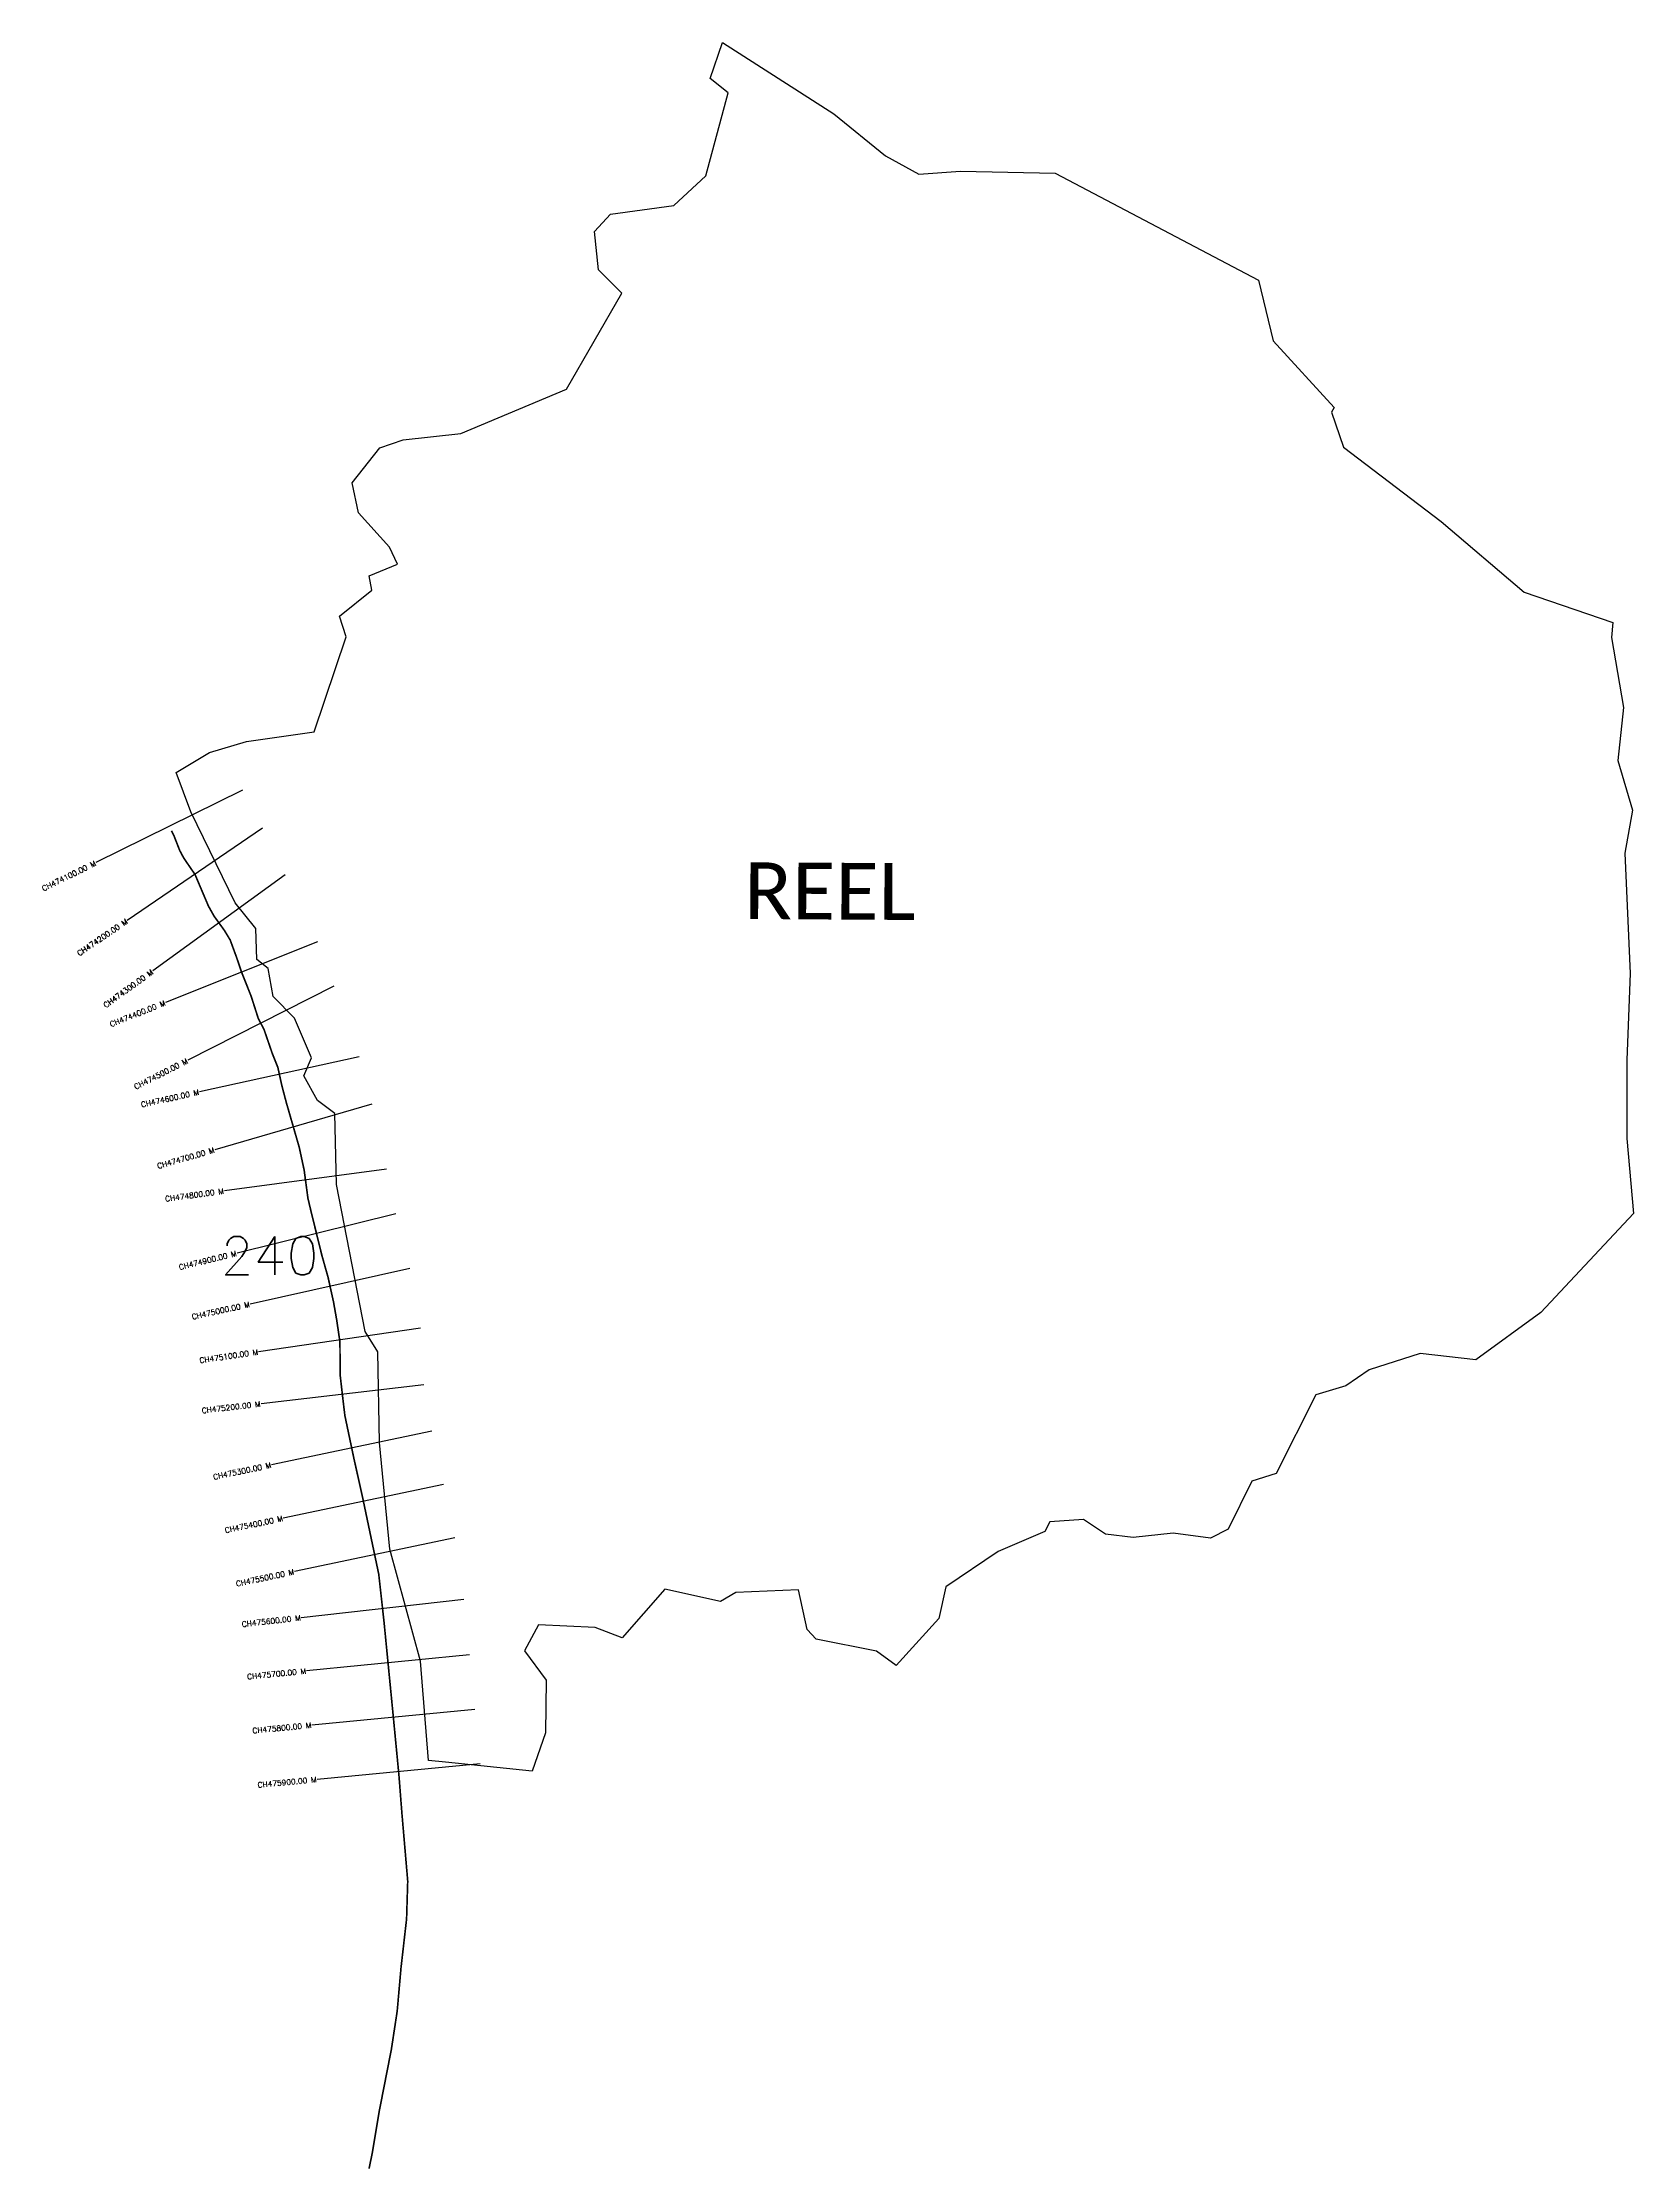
# Model space of a CAD drawing. Header units: metres. Extents: x 312864 to 315779, y 1903033 to 1906932.
import ezdxf
from ezdxf.enums import TextEntityAlignment as Align

# ---------------------------------------------------------------- set-up
doc = ezdxf.new("R2010")
doc.units = ezdxf.units.M
for name, color, linetype in [('CS', 134, 'Continuous'), ('CSMark', 6, 'Continuous'), ('NATURALLY PROTECTED', 3, 'Continuous'), ('village', 3, 'Continuous'), ('VILLAGE NAME', 250, 'Continuous')]:
    doc.layers.add(name, color=color, linetype=linetype)
doc.styles.get("Standard").update_dxf_attribs({"font": 'simplex.shx'})

msp = doc.modelspace()

# ---------------------------------------------------------------- linework, layer by layer
at = {"color": 6, "flags": 128}
msp.add_lwpolyline([(314087.2, 1906866.5), (314109.4, 1906932.2)], dxfattribs=at)
at = {"layer": 'CS'}
for p, q in [((313230.2, 1905562), (312961.3, 1905429)), ((313266.4, 1905492.3), (313018.7, 1905323)), ((313308.3, 1905406.4), (313065.4, 1905230.4)), ((313367.5, 1905283.7), (313088.9, 1905172.6)), ((313397.1, 1905202.6), (313129.6, 1905066.7)), ((313444, 1905073.2), (313151, 1905008.6)), ((313467.2, 1904985.9), (313179, 1904902.7)), ((313494, 1904866.9), (313196.7, 1904827)), ((313511.1, 1904785), (313219.9, 1904713.2)), ((313536.8, 1904684.8), (313243.9, 1904619.8)), ((313556.4, 1904575.6), (313259.5, 1904532.1)), ((313562, 1904471.4), (313264, 1904437)), ((313576.9, 1904386.6), (313283.3, 1904324.9)), ((313598.3, 1904288.9), (313304.7, 1904227.2)), ((313618.9, 1904191.1), (313325.3, 1904129.3)), ((313635.7, 1904077.9), (313337.5, 1904044.8)), ((313645.9, 1903976.5), (313347.4, 1903947.2)), ((313655.7, 1903876.7), (313357.1, 1903848)), ((313665.2, 1903777.1), (313366.6, 1903748.5))]:
    msp.add_line(p, q, dxfattribs=at)
at = {"layer": 'NATURALLY PROTECTED', "const_width": 3, "flags": 128}
msp.add_lwpolyline([(313099.7, 1905487.4), (313104.6, 1905477.5), (313115, 1905450.9), (313122.3, 1905437.3), (313143, 1905407), (313167.4, 1905349.5), (313177.7, 1905331), (313196.9, 1905304.4), (313207.4, 1905287), (313219.4, 1905254.3), (313228, 1905228.7), (313245.8, 1905184), (313258.6, 1905144), (313269.7, 1905122.1), (313284.6, 1905078.8), (313294.7, 1905053.6), (313302, 1905020.3), (313310.2, 1904989.1), (313323, 1904944.8), (313333.9, 1904907), (313342.9, 1904865.3), (313349.8, 1904813.7), (313355.7, 1904788.8), (313375.6, 1904708.1), (313386.7, 1904668.9), (313396.7, 1904623.6), (313402.4, 1904591.4), (313408.5, 1904550.2), (313408.8, 1904490.1), (313413.8, 1904446.5), (313417.5, 1904415.3), (313434, 1904337), (313449.4, 1904268), (313479.6, 1904124.5), (313489.2, 1904037.7), (313505.8, 1903868), (313516.6, 1903755.8), (313522, 1903686.5), (313532.7, 1903561.9), (313530.6, 1903492.7), (313520.4, 1903403.2), (313513.4, 1903323.6), (313502.7, 1903253.4), (313480.5, 1903140.1), (313467.6, 1903062.9), (313461.8, 1903034.9)], dxfattribs=at)
at = {"layer": 'village', "color": 6}
for points in [[(314109.4, 1906932.2, 0), (314313.8, 1906801.6, 0), (314408.5, 1906724.7, 0), (314469.2, 1906691.1, 0), (314545.8, 1906696.4, 0), (314719.4, 1906692.5, 0), (315091.8, 1906496.8, 0), (315118.8, 1906385.6, 0), (315230.2, 1906263.4, 0), (315225.6, 1906254.5, 0), (315247.7, 1906190.7, 0), (315426.6, 1906054, 0), (315578.6, 1905924.8, 0), (315740.8, 1905869.4, 0), (315738.6, 1905841.4, 0), (315760.8, 1905713.6, 0), (315750.3, 1905616.1, 0), (315777.2, 1905525.2, 0), (315763.2, 1905446.5, 0), (315773, 1905225.9, 0), (315767, 1905067.3, 0), (315766.8, 1904923, 0), (315778.8, 1904785.8, 0)], [(315778.8, 1904785.8, 0), (315609.2, 1904604, 0), (315489.7, 1904517.3, 0), (315388.2, 1904529, 0), (315294.5, 1904499.1, 0), (315251.5, 1904469.6, 0), (315196.6, 1904453.1, 0), (315124.1, 1904309.4, 0), (315079.5, 1904294.9, 0), (315036.1, 1904206.8, 0), (315003.6, 1904190.6, 0), (314935.1, 1904199.9, 0), (314862.2, 1904191.8, 0), (314811.6, 1904197.8, 0), (314771.3, 1904225, 0), (314709.1, 1904220.8, 0), (314700.1, 1904202.6, 0), (314614.5, 1904166.3, 0), (314518.9, 1904101.4, 0), (314506, 1904043.2, 0), (314427.7, 1903957.2, 0), (314392, 1903983.2, 0), (314281, 1904005.4, 0), (314264.9, 1904023.2, 0), (314249, 1904096, 0), (314133.8, 1904091.2, 0), (314105.7, 1904074.5, 0), (314003.6, 1904097, 0), (313925.9, 1904008.1, 0), (313876.2, 1904027, 0), (313772.3, 1904031.7, 0), (313746.8, 1903983.9, 0), (313786.5, 1903930.1, 0), (313785.1, 1903833.8, 0), (313760.6, 1903763.4, 0), (313601.9, 1903779.7, 0), (313570.5, 1903783.2, 0), (313555.8, 1903965.2, 0), (313500, 1904170.3, 0), (313480.9, 1904366, 0), (313478.2, 1904532.4, 0), (313454.6, 1904569.6, 0), (313402.2, 1904838.7, 0), (313399.4, 1904969.2, 0), (313367.3, 1904993, 0), (313342.6, 1905038, 0), (313356.2, 1905071, 0), (313325.1, 1905143.7, 0), (313286.3, 1905183.8, 0), (313276.9, 1905235, 0), (313256, 1905251.5, 0), (313254.4, 1905308.1, 0), (313216.3, 1905355.5, 0), (313135.2, 1905522.1, 0), (313108.3, 1905594.4, 0), (313169.7, 1905630.8, 0), (313237, 1905651.2, 0), (313361, 1905668.5, 0), (313419.9, 1905843.1, 0), (313407.6, 1905880.9, 0), (313466.8, 1905928.5, 0), (313462.3, 1905954.4, 0), (313513.7, 1905976.2, 0), (313499, 1906007.4, 0), (313442.7, 1906070.4, 0), (313430.8, 1906125.1, 0), (313481.4, 1906189.3, 0), (313524.3, 1906204, 0), (313630, 1906215.7, 0), (313823.5, 1906296.7, 0), (313924.9, 1906472.6, 0), (313882.4, 1906515.3, 0), (313874.9, 1906586.1, 0), (313904.2, 1906617.7, 0), (314020.4, 1906633.4, 0), (314078.7, 1906687.8, 0), (314119.9, 1906839.8, 0), (314087.2, 1906866.5, 0)]]:
    msp.add_polyline3d(points, dxfattribs=at)

# ---------------------------------------------------------------- texts
at = {"insert": (313189.9, 1904743.3), "char_height": 70, "attachment_point": 1}
msp.add_mtext_dynamic_manual_height_columns('240', width=95.172, gutter_width=1, heights=[0], dxfattribs=at)
at = {"layer": 'CSMark'}
for s, rotation, p in [('CH474100.00 M', 26.318, (312960.4, 1905428.6)), ('CH474200.00 M', 34.3364, (313017.9, 1905322.5)), ('CH474300.00 M', 35.9333, (313064.6, 1905229.8)), ('CH474400.00 M', 21.744, (313088, 1905172.2)), ('CH474500.00 M', 26.9527, (313128.8, 1905066.2)), ('CH474600.00 M', 12.4193, (313150, 1905008.4)), ('CH474700.00 M', 16.1124, (313178.1, 1904902.4)), ('CH474800.00 M', 7.6408, (313195.7, 1904826.9)), ('CH474900.00 M', 13.8553, (313218.9, 1904712.9)), ('CH475000.00 M', 12.5198, (313243, 1904619.5)), ('CH475100.00 M', 8.3292, (313258.5, 1904532)), ('CH475200.00 M', 6.5848, (313263, 1904436.8)), ('CH475300.00 M', 11.8696, (313282.3, 1904324.7)), ('CH475400.00 M', 11.8736, (313303.7, 1904227)), ('CH475500.00 M', 11.8736, (313324.3, 1904129.1)), ('CH475600.00 M', 6.3433, (313336.5, 1904044.7)), ('CH475700.00 M', 5.5929, (313346.4, 1903947.1)), ('CH475800.00 M', 5.4763, (313356.1, 1903847.9)), ('CH475900.00 M', 5.4763, (313365.6, 1903748.4))]:
    msp.add_text(s, height=10, rotation=rotation, dxfattribs=at).set_placement(p, align=Align.MIDDLE_RIGHT)
at = {"layer": 'VILLAGE NAME', "insert": (314149.3, 1905429.6), "char_height": 104.042, "attachment_point": 1, "rotation": 359.6762}
msp.add_mtext_dynamic_manual_height_columns('{\\fCalibri|b0|i0|c0|p34;REEL}', width=705.253, gutter_width=520.2, heights=[0], dxfattribs=at)

doc.saveas('drawing.dxf')
